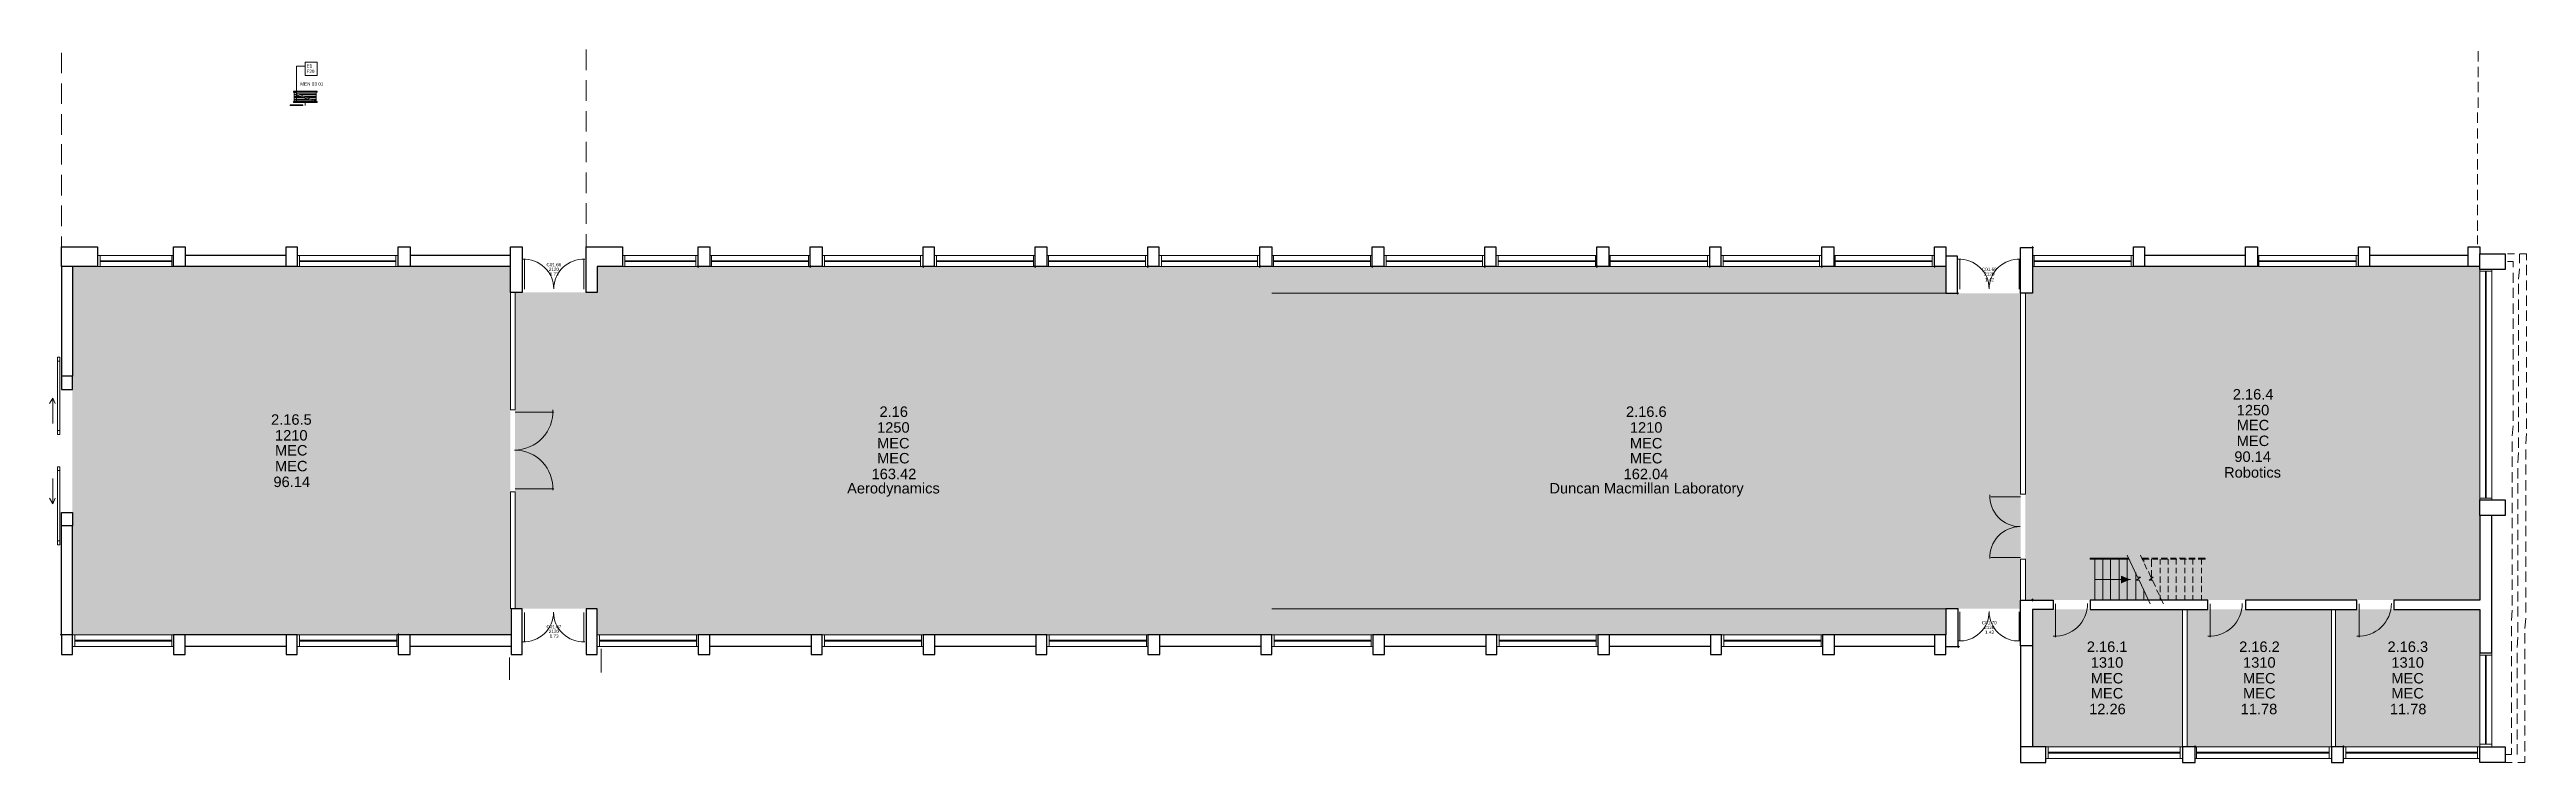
# Model space of a CAD drawing. Header units: millimetres. Extents: x -59 to 47, y 152 to 919.
# Drawn here: x -14.6 to 46.8, y 152 to 169.7 of the extents above; entities that cross this region are included whole.
import ezdxf

# ---------------------------------------------------------------- set-up
doc = ezdxf.new("R2010")
doc.units = ezdxf.units.MM
for name, color, linetype in [('PDF_014401$BL', 7, 'Continuous'), ('PDF_014401$BL-ABOVE', 7, 'Continuous'), ('PDF_014401$DR', 7, 'Continuous'), ('PDF_014401$FI', 7, 'Continuous'), ('PDF_014401$FI-DSG', 7, 'Continuous'), ('PDF_014401$WA', 7, 'Continuous'), ('PDF_014401$WA-COL', 7, 'Continuous'), ('PDF_014401$WA-EXT', 7, 'Continuous'), ('PDF_014401$WN', 7, 'Continuous'), ('PDF_Text', 7, 'Continuous')]:
    doc.layers.add(name, color=color, linetype=linetype)
doc.layers.add('PDF_014401$HL-TMP', color=7, linetype='Continuous', true_color=0xbfebf9)
doc.styles.add('PDF ArialMT', font='arial.ttf')

msp = doc.modelspace()

# ---------------------------------------------------------------- texts
at = {"layer": 'PDF_Text', "lineweight": -3, "attachment_point": 4, "style": 'PDF ArialMT'}
for s, insert, char_height in [('MEN 03 01', (-8.383, 168.83), 0.0817), ('E1', (-8.227, 169.28), 0.0817), ('F29', (-8.227, 169.143), 0.0817), ('C01.66', (-2.28, 164.351), 0.0817), ('2120', (-2.222, 164.234), 0.0817), ('1.73', (-2.202, 164.116), 0.0817), ('C01.69', (33.299, 164.234), 0.0817), ('2120', (33.358, 164.116), 0.0817), ('1.42', (33.377, 163.979), 0.0817), ('2.16.4', (39.519, 161.134), 0.2595), ('1250', (39.617, 160.742), 0.2595), ('2.16.5', (-9.107, 160.508), 0.2595), ('1210', (-9.009, 160.117), 0.2595), ('1250', (5.915, 160.312), 0.2595), ('2.16', (5.974, 160.703), 0.2595), ('2.16.6', (24.478, 160.703), 0.2595), ('1210', (24.575, 160.312), 0.2595), ('MEC', (39.617, 160.371), 0.2595), ('MEC', (-9.009, 159.745), 0.2595), ('MEC', (5.915, 159.921), 0.2595), ('MEC', (5.915, 159.549), 0.2595), ('MEC', (24.575, 159.921), 0.2595), ('MEC', (24.575, 159.549), 0.2595), ('90.14', (39.558, 159.588), 0.2595), ('MEC', (39.617, 159.98), 0.2595), ('96.14', (-9.048, 158.963), 0.2595), ('MEC', (-9.009, 159.354), 0.2595), ('163.42', (5.778, 159.158), 0.2595), ('162.04', (24.419, 159.158), 0.2595), ('Robotics', (39.304, 159.197), 0.2595), ('Aerodynamics', (5.172, 158.767), 0.2595), ('Duncan Macmillan Laboratory', (22.58, 158.767), 0.2595), ('C01.67', (-2.28, 155.373), 0.0817), ('C01.70', (33.299, 155.471), 0.0817), ('2120', (33.358, 155.353), 0.0817), ('2120', (-2.222, 155.256), 0.0817), ('1.73', (-2.202, 155.138), 0.0817), ('1.43', (33.377, 155.236), 0.0817), ('2.16.1', (35.901, 154.874), 0.2595), ('2.16.2', (39.676, 154.874), 0.2595), ('2.16.3', (43.353, 154.874), 0.2595), ('1310', (35.999, 154.483), 0.2595), ('MEC', (35.999, 154.092), 0.2595), ('1310', (39.774, 154.483), 0.2595), ('MEC', (39.774, 154.092), 0.2595), ('1310', (43.451, 154.483), 0.2595), ('MEC', (43.451, 154.092), 0.2595), ('MEC', (35.999, 153.72), 0.2595), ('MEC', (39.774, 153.72), 0.2595), ('MEC', (43.451, 153.72), 0.2595), ('12.26', (35.959, 153.329), 0.2595), ('11.78', (39.715, 153.329), 0.2595), ('11.78', (43.412, 153.329), 0.2595)]:
    msp.add_mtext(s, dxfattribs=dict(at, insert=insert, char_height=char_height))

# ---------------------------------------------------------------- hatches: boundary and pattern name
at = {"layer": 'PDF_014401$WA-COL', "lineweight": -3, "transparency": 33554559}
for points in [[(34.554, 164.816), (34.535, 164.796), (34.515, 164.777), (34.535, 164.757), (34.554, 164.738), (34.574, 164.757), (34.594, 164.777), (34.574, 164.796)], [(1.48, 164.347), (1.46, 164.327), (1.441, 164.307), (1.46, 164.288), (1.48, 164.268), (1.499, 164.288), (1.519, 164.307), (1.499, 164.327)], [(4.257, 164.347), (4.238, 164.327), (4.218, 164.307), (4.238, 164.288), (4.257, 164.268), (4.277, 164.288), (4.296, 164.307), (4.277, 164.327)], [(7.054, 164.347), (7.035, 164.327), (7.015, 164.307), (7.035, 164.288), (7.054, 164.268), (7.074, 164.288), (7.093, 164.307), (7.074, 164.327)], [(9.832, 164.347), (9.812, 164.327), (9.792, 164.307), (9.812, 164.288), (9.832, 164.268), (9.851, 164.288), (9.871, 164.307), (9.851, 164.327)], [(12.629, 164.347), (12.609, 164.327), (12.589, 164.307), (12.609, 164.288), (12.629, 164.268), (12.648, 164.288), (12.668, 164.307), (12.648, 164.327)], [(15.406, 164.347), (15.386, 164.327), (15.367, 164.307), (15.386, 164.288), (15.406, 164.268), (15.425, 164.288), (15.445, 164.307), (15.425, 164.327)], [(18.183, 164.347), (18.164, 164.327), (18.144, 164.307), (18.164, 164.288), (18.183, 164.268), (18.203, 164.288), (18.222, 164.307), (18.203, 164.327)], [(20.98, 164.347), (20.961, 164.327), (20.941, 164.307), (20.961, 164.288), (20.98, 164.268), (21, 164.288), (21.019, 164.307), (21, 164.327)], [(23.758, 164.347), (23.738, 164.327), (23.719, 164.307), (23.738, 164.288), (23.758, 164.268), (23.777, 164.288), (23.797, 164.307), (23.777, 164.327)], [(26.555, 164.347), (26.535, 164.327), (26.516, 164.307), (26.535, 164.288), (26.555, 164.268), (26.574, 164.288), (26.594, 164.307), (26.574, 164.327)], [(29.332, 164.347), (29.313, 164.327), (29.293, 164.307), (29.313, 164.288), (29.332, 164.268), (29.352, 164.288), (29.371, 164.307), (29.352, 164.327)], [(32.129, 164.347), (32.11, 164.327), (32.09, 164.307), (32.11, 164.288), (32.129, 164.268), (32.149, 164.288), (32.168, 164.307), (32.149, 164.327)], [(32.696, 163.682), (32.677, 163.662), (32.657, 163.642), (32.677, 163.623), (32.696, 163.603), (32.716, 163.623), (32.735, 163.642), (32.716, 163.662)], [(34.554, 156.073), (34.535, 156.053), (34.515, 156.034), (34.535, 156.014), (34.554, 155.995), (34.574, 156.014), (34.594, 156.034), (34.574, 156.053)], [(-14.305, 155.212), (-14.324, 155.193), (-14.344, 155.173), (-14.324, 155.154), (-14.305, 155.134), (-14.285, 155.154), (-14.265, 155.173), (-14.285, 155.193)], [(-5.953, 155.212), (-5.972, 155.193), (-5.992, 155.173), (-5.972, 155.154), (-5.953, 155.134), (-5.933, 155.154), (-5.914, 155.173), (-5.933, 155.193)], [(32.716, 154.919), (32.696, 154.899), (32.677, 154.88), (32.696, 154.86), (32.716, 154.841), (32.735, 154.86), (32.755, 154.88), (32.735, 154.899)], [(38.584, 152.435), (38.564, 152.415), (38.545, 152.396), (38.564, 152.376), (38.584, 152.357), (38.603, 152.376), (38.623, 152.396), (38.603, 152.415)], [(42.261, 152.435), (42.241, 152.415), (42.222, 152.396), (42.241, 152.376), (42.261, 152.357), (42.28, 152.376), (42.3, 152.396), (42.28, 152.415)]]:
    msp.add_hatch(color=256, dxfattribs=at).paths.add_polyline_path(points)

# ---------------------------------------------------------------- linework, layer by layer
at = {"layer": 'PDF_014401$BL', "lineweight": 9}
for points in [[(36.941, 157.071), (35.982, 157.071), (35.982, 157.051), (36.941, 157.051)], [(36.1, 156.034), (36.1, 157.051)], [(36.295, 156.034), (36.295, 157.051)], [(36.491, 156.034), (36.491, 157.051)], [(36.706, 156.034), (36.706, 157.051)], [(36.902, 157.149), (37.156, 156.601), (37.234, 156.601), (37.175, 156.562), (37.136, 156.523), (37.195, 156.523), (37.469, 155.936)], [(36.902, 156.034), (36.902, 157.051)], [(37.117, 156.034), (37.117, 156.718)], [(37.234, 157.149), (37.293, 157.012)], [(37.254, 157.071), (37.43, 157.071)], [(37.273, 157.051), (37.449, 157.051)], [(37.312, 156.973), (37.312, 157.051)], [(37.332, 156.934), (37.391, 156.797)], [(37.43, 156.738), (37.488, 156.601), (37.547, 156.601), (37.449, 156.523), (37.527, 156.523), (37.606, 156.366)], [(37.508, 157.071), (37.664, 157.071)], [(37.508, 156.855), (37.508, 157.051)], [(37.508, 156.601), (37.508, 156.777)], [(37.508, 156.523), (37.508, 156.562)], [(37.527, 157.051), (37.664, 157.051)], [(37.723, 156.914), (37.723, 157.051)], [(37.723, 156.699), (37.723, 156.836)], [(37.723, 156.464), (37.723, 156.621)], [(37.743, 157.071), (37.899, 157.071)], [(37.743, 157.051), (37.899, 157.051)], [(37.919, 156.914), (37.919, 157.051)], [(37.919, 156.699), (37.919, 156.836)], [(37.919, 156.464), (37.919, 156.621)], [(37.977, 157.071), (38.114, 157.071)], [(37.977, 157.051), (38.134, 157.051)], [(38.114, 156.914), (38.114, 157.051)], [(38.114, 156.699), (38.114, 156.836)], [(38.114, 156.464), (38.114, 156.621)], [(38.192, 157.071), (38.349, 157.071)], [(38.212, 157.051), (38.368, 157.051)], [(38.329, 156.914), (38.329, 157.051)], [(38.329, 156.699), (38.329, 156.836)], [(38.329, 156.464), (38.329, 156.621)], [(38.427, 157.071), (38.584, 157.071)], [(38.427, 157.051), (38.584, 157.051)], [(38.525, 156.914), (38.525, 157.051)], [(38.525, 156.699), (38.525, 156.836)], [(38.525, 156.464), (38.525, 156.621)], [(38.662, 157.051), (38.838, 157.051), (38.838, 157.071), (38.662, 157.071)], [(38.74, 156.914), (38.74, 157.051)], [(38.74, 156.699), (38.74, 156.836)], [(38.74, 156.464), (38.74, 156.621)], [(36.98, 156.542), (36.1, 156.542)], [(37.312, 156.034), (37.312, 156.288)], [(37.625, 156.288), (37.703, 156.151)], [(37.723, 156.23), (37.723, 156.386)], [(37.723, 156.034), (37.723, 156.151)], [(37.723, 156.093), (37.801, 155.936)], [(37.919, 156.23), (37.919, 156.386)], [(37.919, 156.034), (37.919, 156.151)], [(38.114, 156.23), (38.114, 156.386)], [(38.114, 156.034), (38.114, 156.151)], [(38.329, 156.23), (38.329, 156.386)], [(38.329, 156.034), (38.329, 156.151)], [(38.525, 156.23), (38.525, 156.386)], [(38.525, 156.034), (38.525, 156.151)], [(38.74, 156.23), (38.74, 156.386)], [(38.74, 156.034), (38.74, 156.151)]]:
    msp.add_lwpolyline(points, dxfattribs=at)
at = {"layer": 'PDF_014401$BL', "lineweight": -3, "transparency": 33554559}
msp.add_solid([(36.745, 156.445), (36.98, 156.542), (36.745, 156.64)], dxfattribs=at)
at = {"layer": 'PDF_014401$BL-ABOVE', "lineweight": 9}
for points in [[(-14.305, 169.608), (-14.305, 169.099)], [(-1.298, 169.686), (-1.298, 169.178)], [(45.605, 169.393), (45.605, 169.647)], [(-14.305, 168.845), (-14.305, 168.337)], [(-1.298, 168.923), (-1.298, 168.415)], [(45.605, 169.002), (45.605, 169.256)], [(45.605, 168.63), (45.605, 168.884)], [(45.605, 168.239), (45.605, 168.493)], [(-14.305, 168.082), (-14.305, 167.574)], [(-1.298, 168.161), (-1.298, 167.652)], [(45.586, 167.867), (45.586, 168.122)], [(45.586, 167.476), (45.586, 167.73)], [(-14.305, 167.339), (-14.305, 166.831)], [(-1.298, 167.398), (-1.298, 166.889)], [(45.586, 167.104), (45.586, 167.359)], [(-14.305, 166.576), (-14.305, 166.068)], [(-1.298, 166.635), (-1.298, 166.126)], [(45.586, 166.713), (45.586, 166.968)], [(45.586, 166.342), (45.586, 166.596)], [(-14.305, 165.814), (-14.305, 165.305)], [(-1.298, 165.872), (-1.298, 165.364)], [(45.586, 165.95), (45.586, 166.205)], [(45.586, 165.579), (45.586, 165.833)], [(45.586, 165.188), (45.586, 165.442)], [(-14.305, 165.051), (-14.305, 164.796)], [(-1.298, 165.109), (-1.298, 164.796)], [(45.586, 164.855), (45.586, 165.07)], [(46.329, 164.62), (46.505, 164.62)], [(46.622, 164.386), (46.622, 164.62)], [(46.799, 164.464), (46.799, 164.62), (46.642, 164.62)], [(46.466, 164.288), (46.466, 164.425), (46.329, 164.425)], [(46.466, 163.897), (46.466, 164.151)], [(46.603, 163.995), (46.622, 164.249)], [(46.799, 164.092), (46.799, 164.347)], [(46.799, 163.721), (46.799, 163.955)], [(46.466, 163.525), (46.466, 163.779)], [(46.466, 163.134), (46.466, 163.388)], [(46.603, 163.623), (46.603, 163.877)], [(46.603, 163.232), (46.603, 163.486)], [(46.799, 163.33), (46.799, 163.584)], [(46.466, 162.762), (46.466, 163.017)], [(46.603, 162.86), (46.603, 163.114)], [(46.603, 162.469), (46.603, 162.723)], [(46.799, 162.958), (46.799, 163.212)], [(46.799, 162.567), (46.799, 162.821)], [(46.466, 162.371), (46.466, 162.625)], [(46.466, 161.999), (46.466, 162.254)], [(46.603, 162.097), (46.603, 162.352)], [(46.799, 162.195), (46.799, 162.449)], [(46.466, 161.608), (46.466, 161.863)], [(46.466, 161.237), (46.466, 161.491)], [(46.603, 161.706), (46.603, 161.96)], [(46.603, 161.334), (46.603, 161.589)], [(46.799, 161.804), (46.799, 162.058)], [(46.799, 161.432), (46.799, 161.687)], [(46.466, 160.865), (46.466, 161.119)], [(46.603, 160.943), (46.603, 161.198)], [(46.799, 161.041), (46.799, 161.295)], [(46.799, 160.669), (46.799, 160.924)], [(46.446, 160.102), (46.466, 160.357)], [(46.466, 160.474), (46.466, 160.728)], [(46.603, 160.572), (46.603, 160.826)], [(46.603, 160.2), (46.603, 160.454)], [(46.799, 160.278), (46.799, 160.533)], [(46.446, 159.711), (46.446, 159.965)], [(46.583, 159.437), (46.603, 159.691)], [(46.603, 159.809), (46.603, 160.063)], [(46.779, 159.907), (46.799, 160.161)], [(46.779, 159.515), (46.779, 159.77)], [(46.446, 159.339), (46.446, 159.594)], [(46.446, 158.948), (46.446, 159.203)], [(46.583, 159.046), (46.583, 159.3)], [(46.779, 159.144), (46.779, 159.398)], [(46.446, 158.577), (46.446, 158.831)], [(46.446, 158.185), (46.446, 158.44)], [(46.583, 158.674), (46.583, 158.929)], [(46.583, 158.283), (46.583, 158.538)], [(46.779, 158.753), (46.779, 159.007)], [(46.779, 158.381), (46.779, 158.635)], [(46.446, 157.814), (46.446, 158.068)], [(46.583, 157.912), (46.583, 158.166)], [(46.779, 157.99), (46.779, 158.244)], [(46.779, 157.618), (46.779, 157.872)], [(46.446, 157.423), (46.446, 157.677)], [(46.446, 157.051), (46.446, 157.305)], [(46.583, 157.52), (46.583, 157.775)], [(46.583, 157.149), (46.583, 157.403)], [(46.779, 157.227), (46.779, 157.481)], [(46.446, 156.66), (46.446, 156.914)], [(46.583, 156.758), (46.583, 157.012)], [(46.583, 156.386), (46.583, 156.64)], [(46.779, 156.855), (46.779, 157.11)], [(46.779, 156.484), (46.779, 156.738)], [(46.446, 156.288), (46.446, 156.542)], [(46.446, 155.897), (46.446, 156.151)], [(46.583, 155.995), (46.583, 156.249)], [(46.779, 156.093), (46.779, 156.347)], [(46.779, 155.721), (46.779, 155.975)], [(46.427, 155.525), (46.446, 155.78)], [(46.427, 155.134), (46.427, 155.388)], [(46.583, 155.623), (46.583, 155.877)], [(46.583, 155.232), (46.583, 155.486)], [(46.759, 155.33), (46.779, 155.584)], [(-0.926, 154.234), (-0.926, 154.821)], [(46.427, 154.763), (46.427, 155.017)], [(46.564, 154.86), (46.583, 155.115)], [(46.564, 154.469), (46.564, 154.723)], [(46.759, 154.958), (46.759, 155.212)], [(46.759, 154.567), (46.759, 154.821)], [(-3.195, 154.606), (-3.195, 154.058)], [(46.427, 154.391), (46.427, 154.645)], [(46.427, 154), (46.427, 154.254)], [(46.564, 154.098), (46.564, 154.352)], [(46.759, 154.195), (46.759, 154.45)], [(46.427, 153.628), (46.427, 153.882)], [(46.427, 153.237), (46.427, 153.491)], [(46.564, 153.726), (46.564, 153.961)], [(46.564, 153.335), (46.564, 153.589)], [(46.759, 153.804), (46.759, 154.058)], [(46.759, 153.433), (46.759, 153.687)], [(46.427, 152.865), (46.427, 153.12)], [(46.564, 152.963), (46.564, 153.217)], [(46.759, 153.041), (46.759, 153.296)], [(46.759, 152.67), (46.759, 152.924)], [(46.29, 152.2), (46.427, 152.2), (46.427, 152.357)], [(46.427, 152.474), (46.427, 152.728)], [(46.564, 152.572), (46.564, 152.826)], [(46.564, 152.2), (46.564, 152.455)], [(46.759, 152.279), (46.759, 152.533)], [(46.29, 152.005), (46.446, 152.005)], [(46.583, 152.005), (46.759, 152.005), (46.759, 152.161)]]:
    msp.add_lwpolyline(points, dxfattribs=at)
at = {"layer": 'PDF_014401$DR', "lineweight": 0}
for points in [[(-1.328, 164.483, 0.429405), (-2.1, 163.75, 0.429405), (-2.871, 164.483)], [(34.25, 164.483, 0.429405), (33.479, 163.75, 0.429405), (32.707, 164.483)], [(-2.125, 158.755, 0.429403), (-3.073, 159.753, 0.429403), (-2.125, 160.751)], [(33.499, 158.645, 0.42941), (34.251, 157.853, 0.42941), (33.499, 157.061)], [(-2.876, 155.001, 0.429403), (-2.104, 155.733, 0.429403), (-1.333, 155.001)], [(32.707, 155.018, 0.429405), (33.479, 155.75, 0.429405), (34.25, 155.018)]]:
    msp.add_lwpolyline(points, format="xyb", dxfattribs=at)
for points in [[(-2.823, 163.74), (-2.823, 164.484), (-2.823, 163.74)], [(-1.356, 163.74), (-1.356, 164.484), (-1.356, 163.74)], [(32.755, 163.74), (32.755, 164.484), (32.755, 163.74)], [(34.222, 163.74), (34.222, 164.484), (34.222, 163.74)], [(-14.402, 161.96), (-14.402, 160.239)], [(-14.344, 160.239), (-14.344, 161.96)], [(-14.52, 161.041), (-14.598, 160.904)], [(-14.461, 160.904), (-14.52, 161.041), (-14.52, 160.415)], [(-3.058, 160.689), (-2.1, 160.689), (-3.058, 160.689)], [(-14.52, 158.44), (-14.52, 159.046)], [(-14.402, 157.501), (-14.402, 159.242)], [(-14.344, 159.242), (-14.344, 157.501)], [(-14.461, 158.557), (-14.52, 158.42), (-14.598, 158.557)], [(-3.058, 158.792), (-2.1, 158.792), (-3.058, 158.792)], [(34.261, 158.596), (33.518, 158.596), (34.261, 158.596)], [(34.261, 157.09), (33.518, 157.09), (34.261, 157.09)], [(-2.823, 155.721), (-2.823, 154.997), (-2.823, 155.721)], [(-1.356, 155.721), (-1.356, 154.997), (-1.356, 155.721)], [(32.755, 155.741), (32.755, 155.017), (32.755, 155.741)], [(34.222, 155.741), (34.222, 155.017), (34.222, 155.741)], [(35.122, 155.936), (35.122, 155.115), (35.122, 155.936)], [(38.955, 155.936), (38.955, 155.115), (38.955, 155.936)], [(42.652, 155.936), (42.652, 155.115), (42.652, 155.936)]]:
    msp.add_lwpolyline(points, dxfattribs=at)
for points in [[(-14.344, 162.058), (-14.344, 161.96), (-14.402, 161.96), (-14.402, 162.058)], [(-14.344, 160.239), (-14.344, 160.141), (-14.402, 160.141), (-14.402, 160.239)], [(-14.344, 159.242), (-14.344, 159.339), (-14.402, 159.339), (-14.402, 159.242)], [(-14.344, 157.403), (-14.344, 157.501), (-14.402, 157.501), (-14.402, 157.403)]]:
    msp.add_lwpolyline(points, close=True, dxfattribs=at)
for centre in [(35.109, 155.949), (38.942, 155.949), (42.639, 155.949)]:
    msp.add_arc(centre, 0.812, 267.04468, 359.99999, dxfattribs=at)
at = {"layer": 'PDF_014401$FI', "lineweight": 9}
for points in [[(-7.967, 168.65), (-7.967, 168.63), (-8.554, 168.63), (-8.554, 168.65)], [(-7.967, 168.376), (-8.554, 168.376), (-8.554, 168.395), (-8.535, 168.395), (-7.987, 168.395), (-7.967, 168.395)]]:
    msp.add_lwpolyline(points, close=True, dxfattribs=at)
for points in [[(-8.535, 168.395), (-8.535, 168.63), (-7.987, 168.63), (-7.987, 168.395), (-8.535, 168.63)], [(-8.046, 168.395), (-8.535, 168.591)], [(-8.535, 168.571), (-8.456, 168.571)], [(-8.398, 168.532), (-8.535, 168.532)], [(-8.535, 168.513), (-8.319, 168.513)], [(-8.261, 168.493), (-8.535, 168.493)], [(-8.535, 168.454), (-8.183, 168.454)], [(-8.124, 168.434), (-8.535, 168.434)], [(-7.987, 168.591), (-8.456, 168.591)], [(-8.398, 168.571), (-7.987, 168.571)], [(-7.987, 168.532), (-8.319, 168.532)], [(-8.261, 168.513), (-7.987, 168.513)], [(-8.261, 168.376), (-8.261, 168.298)], [(-7.987, 168.493), (-8.183, 168.493)], [(-8.124, 168.454), (-7.987, 168.454)], [(-7.987, 168.434), (-8.046, 168.434)]]:
    msp.add_lwpolyline(points, dxfattribs=at)
at = {"layer": 'PDF_014401$FI-DSG', "lineweight": 9}
msp.add_lwpolyline([(-8.476, 168.376), (-8.476, 169.276), (-8.339, 169.276), (-8.261, 169.276)], dxfattribs=at)
for points in [[(-8.261, 169.373), (-7.967, 169.373), (-7.967, 169.041), (-8.261, 169.041)], [(-8.319, 168.317), (-8.632, 168.317), (-8.632, 168.298), (-8.319, 168.298)]]:
    msp.add_lwpolyline(points, close=True, dxfattribs=at)
at = {"layer": 'PDF_014401$FI-DSG', "lineweight": -3, "transparency": 33554559}
for points in [[(-8.319, 168.317), (-8.632, 168.317), (-8.319, 168.298)], [(-8.632, 168.317), (-8.319, 168.298), (-8.632, 168.298)], [(-8.476, 168.376), (-8.476, 168.317), (-8.476, 168.317)]]:
    msp.add_solid(points, dxfattribs=at)
at = {"layer": 'PDF_014401$HL-TMP', "color": 111, "lineweight": 0, "true_color": 0x76efc1}
for points in [[(32.403, 163.642), (15.699, 163.642), (32.403, 163.642)], [(32.403, 155.819), (15.699, 155.819), (32.403, 155.819)]]:
    msp.add_lwpolyline(points, dxfattribs=at)
at = {"layer": 'PDF_014401$HL-TMP', "color": 111, "lineweight": -3, "true_color": 0x76efc1, "transparency": 33554559}
for points in [[(-3.175, 164.307), (-14.031, 164.307), (-3.175, 156.953)], [(-14.031, 164.307), (-3.175, 156.953), (-14.031, 156.953)], [(15.699, 164.307), (-1.024, 164.307), (15.699, 163.662)], [(-1.024, 164.307), (15.699, 163.662), (-1.024, 163.662)], [(32.403, 164.307), (15.699, 164.307), (32.403, 163.662)], [(15.699, 164.307), (32.403, 163.662), (15.699, 163.662)], [(45.645, 164.307), (34.554, 164.307), (45.645, 163.642)], [(34.554, 164.307), (45.645, 163.642), (34.554, 163.642)], [(15.699, 163.662), (-1.024, 163.662), (-3.058, 163.662)], [(15.699, 163.662), (-3.058, 163.662), (15.699, 156.034)], [(-3.058, 163.662), (15.699, 156.034), (-3.058, 156.034)], [(-1.024, 163.662), (15.699, 163.662), (15.699, 163.662)], [(32.403, 163.662), (15.699, 163.662), (32.403, 163.642)], [(15.699, 163.662), (32.403, 163.642), (15.699, 163.642)], [(15.699, 163.642), (32.403, 163.642), (32.403, 163.642)], [(34.261, 163.642), (15.699, 163.642), (34.261, 156.034)], [(15.699, 163.642), (34.261, 156.034), (15.699, 156.034)], [(34.261, 163.642), (32.403, 163.642), (32.403, 163.642)], [(34.378, 163.642), (34.554, 163.642), (34.554, 163.642)], [(45.645, 163.642), (34.378, 163.642), (45.645, 156.034)], [(34.378, 163.642), (45.645, 156.034), (34.378, 156.034)], [(-3.175, 156.953), (-14.031, 156.953), (-3.175, 156.699)], [(-14.031, 156.953), (-3.175, 156.699), (-14.031, 156.699)], [(-3.175, 156.699), (-14.031, 156.699), (-3.175, 155.173)], [(-14.031, 156.699), (-3.175, 155.173), (-14.031, 155.173)], [(15.699, 156.034), (-3.058, 156.034), (15.699, 155.819)], [(-3.058, 156.034), (15.699, 155.819), (-3.058, 155.819)], [(34.261, 156.034), (15.699, 156.034), (34.261, 155.819)], [(15.699, 156.034), (34.261, 155.819), (15.699, 155.819)], [(-3.058, 155.819), (15.699, 155.819), (15.699, 155.819)], [(15.699, 155.819), (15.699, 155.819), (-3.058, 155.819)], [(15.699, 155.819), (-1.024, 155.819), (15.699, 155.799)], [(-1.024, 155.819), (15.699, 155.799), (-1.024, 155.799)], [(15.699, 155.799), (-1.024, 155.799), (15.699, 155.173)], [(-1.024, 155.799), (15.699, 155.173), (-1.024, 155.173)], [(15.699, 155.819), (32.403, 155.819), (32.403, 155.819)], [(32.403, 155.819), (32.403, 155.819), (15.699, 155.819)], [(32.403, 155.819), (15.699, 155.819), (34.261, 155.819)], [(32.403, 155.819), (15.699, 155.819), (32.403, 155.799)], [(15.699, 155.819), (32.403, 155.799), (15.699, 155.799)], [(32.403, 155.173), (15.699, 155.173), (15.699, 155.799)], [(15.699, 155.799), (32.403, 155.799), (32.403, 155.173)], [(38.271, 155.799), (34.554, 155.799), (38.271, 152.396)], [(34.554, 155.799), (38.271, 152.396), (34.554, 152.396)], [(41.967, 155.799), (38.388, 155.799), (41.967, 152.396)], [(38.388, 155.799), (41.967, 152.396), (38.388, 152.396)], [(45.645, 152.396), (42.065, 152.396), (42.065, 155.799)], [(42.065, 155.799), (45.645, 155.799), (45.645, 152.396)], [(-1.024, 155.173), (15.699, 155.173), (15.699, 155.173)], [(32.403, 155.173), (32.403, 155.173), (15.699, 155.173)], [(34.554, 152.396), (38.271, 152.396), (38.271, 152.396)], [(38.388, 152.396), (41.967, 152.396), (41.967, 152.396)], [(45.645, 152.396), (45.645, 152.396), (42.065, 152.396)]]:
    msp.add_solid(points, dxfattribs=at)
at = {"layer": 'PDF_014401$WA', "lineweight": 20}
for points in [[(-3.175, 163.662), (-3.175, 160.748), (-3.058, 160.748), (-3.058, 163.662)], [(34.261, 163.642), (34.261, 158.655), (34.378, 158.655), (34.378, 163.642)], [(-3.175, 155.819), (-3.175, 158.714), (-3.058, 158.714), (-3.058, 155.819)], [(34.261, 156.034), (34.261, 157.051), (34.378, 157.051), (34.378, 156.034)], [(38.271, 152.396), (38.271, 155.799)], [(38.388, 152.396), (38.388, 155.799)], [(41.967, 152.396), (41.967, 155.799)], [(42.065, 152.396), (42.065, 155.799)]]:
    msp.add_lwpolyline(points, dxfattribs=at)
at = {"layer": 'PDF_014401$WA-COL', "lineweight": 25}
for points in [[(-14.305, 164.307), (-14.305, 164.796), (-13.405, 164.796), (-13.405, 164.307)], [(-11.234, 164.307), (-11.527, 164.307), (-11.527, 164.796), (-11.234, 164.796)], [(-8.456, 164.307), (-8.73, 164.307), (-8.73, 164.796), (-8.456, 164.796)], [(-5.659, 164.307), (-5.953, 164.307), (-5.953, 164.796), (-5.659, 164.796)], [(-2.882, 163.662), (-3.175, 163.662), (-3.175, 164.796), (-2.882, 164.796)], [(-0.398, 164.307), (-1.024, 164.307), (-1.024, 163.662), (-1.298, 163.662), (-1.298, 164.796), (-0.398, 164.796)], [(1.48, 164.796), (1.773, 164.796), (1.773, 164.307), (1.48, 164.307)], [(4.257, 164.796), (4.551, 164.796), (4.551, 164.307), (4.257, 164.307)], [(7.054, 164.796), (7.328, 164.796), (7.328, 164.307), (7.054, 164.307)], [(9.832, 164.796), (10.125, 164.796), (10.125, 164.307), (9.832, 164.307)], [(12.629, 164.796), (12.902, 164.796), (12.902, 164.307), (12.629, 164.307)], [(15.406, 164.796), (15.699, 164.796), (15.699, 164.307), (15.406, 164.307)], [(18.183, 164.796), (18.477, 164.796), (18.477, 164.307), (18.183, 164.307)], [(20.98, 164.796), (21.254, 164.796), (21.254, 164.307), (20.98, 164.307)], [(23.758, 164.796), (24.051, 164.796), (24.051, 164.307), (23.758, 164.307)], [(26.555, 164.796), (26.829, 164.796), (26.829, 164.307), (26.555, 164.307)], [(29.332, 164.796), (29.626, 164.796), (29.626, 164.307), (29.332, 164.307)], [(32.129, 164.796), (32.403, 164.796), (32.403, 164.307), (32.129, 164.307)], [(32.696, 163.642), (32.696, 164.562), (32.403, 164.562), (32.403, 163.642)], [(34.554, 164.777), (34.554, 163.642), (34.261, 163.642), (34.261, 164.777)], [(37.332, 164.307), (37.058, 164.307), (37.058, 164.796), (37.332, 164.796)], [(40.129, 164.307), (39.835, 164.307), (39.835, 164.796), (40.129, 164.796)], [(42.906, 164.307), (42.632, 164.307), (42.632, 164.796), (42.906, 164.796)], [(45.645, 164.62), (46.27, 164.62), (46.27, 164.229), (45.645, 164.229)], [(-14.031, 161.589), (-14.305, 161.589), (-14.305, 161.256), (-14.031, 161.256)], [(45.645, 158.518), (46.27, 158.518), (46.27, 158.127), (45.645, 158.127)], [(-14.031, 157.872), (-14.305, 157.872), (-14.305, 158.205), (-14.031, 158.205)], [(34.554, 155.799), (34.554, 154.899), (34.261, 154.899), (34.261, 156.034), (35.063, 156.034), (35.063, 155.799)], [(-2.882, 154.684), (-2.882, 155.819), (-3.156, 155.819), (-3.156, 154.684)], [(-1.298, 155.819), (-1.298, 154.684), (-1.024, 154.684), (-1.024, 155.819)], [(-14.305, 155.173), (-14.305, 154.684), (-14.031, 154.684), (-14.031, 155.173)], [(-11.234, 155.173), (-11.527, 155.173), (-11.527, 154.684), (-11.234, 154.684)], [(-8.456, 155.173), (-8.73, 155.173), (-8.73, 154.684), (-8.456, 154.684)], [(-5.953, 155.173), (-5.953, 154.684), (-5.659, 154.684), (-5.659, 155.173)], [(1.773, 155.173), (1.48, 155.173), (1.48, 154.684), (1.773, 154.684)], [(4.551, 155.173), (4.277, 155.173), (4.277, 154.684), (4.551, 154.684)], [(7.348, 155.173), (7.054, 155.173), (7.054, 154.684), (7.348, 154.684)], [(10.125, 155.173), (9.851, 155.173), (9.851, 154.684), (10.125, 154.684)], [(12.922, 155.173), (12.629, 155.173), (12.629, 154.684), (12.922, 154.684)], [(15.699, 155.173), (15.425, 155.173), (15.425, 154.684), (15.699, 154.684)], [(18.496, 155.173), (18.203, 155.173), (18.203, 154.684), (18.496, 154.684)], [(21.274, 155.173), (21, 155.173), (21, 154.684), (21.274, 154.684)], [(24.071, 155.173), (23.777, 155.173), (23.777, 154.684), (24.071, 154.684)], [(26.848, 155.173), (26.574, 155.173), (26.574, 154.684), (26.848, 154.684)], [(29.645, 155.173), (29.352, 155.173), (29.352, 154.684), (29.645, 154.684)], [(34.261, 152.005), (34.887, 152.005), (34.887, 152.396), (34.261, 152.396)], [(38.584, 152.396), (38.271, 152.396), (38.271, 152.005), (38.584, 152.005)], [(42.261, 152.396), (41.967, 152.396), (41.967, 152.005), (42.261, 152.005)], [(45.645, 152.396), (46.27, 152.396), (46.27, 152.005), (45.645, 152.005)]]:
    msp.add_lwpolyline(points, close=True, dxfattribs=at)
for points in [[(45.645, 164.307), (45.351, 164.307), (45.351, 164.796), (45.645, 164.796), (45.645, 164.62)], [(32.403, 154.88), (32.716, 154.88), (32.716, 155.819), (32.403, 155.819), (32.403, 155.173), (32.129, 155.173), (32.129, 154.684), (32.403, 154.684), (32.403, 155.173)]]:
    msp.add_lwpolyline(points, dxfattribs=at)
at = {"layer": 'PDF_014401$WA-EXT', "lineweight": 25}
for points in [[(-8.73, 164.581), (-11.234, 164.581)], [(-3.175, 164.581), (-5.659, 164.581)], [(39.835, 164.581), (37.332, 164.581)], [(45.351, 164.581), (42.906, 164.581)], [(-14.305, 164.307), (-14.305, 161.589)], [(-14.031, 164.307), (-14.031, 161.589)], [(-8.73, 164.307), (-11.234, 164.307)], [(-3.175, 164.307), (-5.659, 164.307)], [(39.835, 164.307), (37.332, 164.307)], [(45.351, 164.307), (42.906, 164.307)], [(-14.305, 155.173), (-14.305, 157.872)], [(-14.031, 155.173), (-14.031, 157.872)], [(45.645, 158.127), (45.645, 156.034), (43.513, 156.034), (43.513, 155.799), (45.645, 155.799), (45.645, 154.723), (45.938, 154.723), (45.938, 158.127)], [(-8.73, 155.173), (-11.234, 155.173)], [(-8.73, 154.88), (-11.234, 154.88)], [(-3.175, 155.173), (-5.659, 155.173)], [(-3.156, 154.88), (-5.659, 154.88)], [(4.277, 155.173), (1.773, 155.173)], [(4.277, 154.88), (1.773, 154.88)], [(9.851, 155.173), (7.348, 155.173)], [(9.851, 154.88), (7.348, 154.88)], [(15.425, 155.173), (12.922, 155.173)], [(15.425, 154.88), (12.922, 154.88)], [(21, 155.173), (18.496, 155.173)], [(21, 154.88), (18.496, 154.88)], [(26.574, 155.173), (24.071, 155.173)], [(26.574, 154.88), (24.071, 154.88)], [(32.129, 155.173), (29.645, 155.173)], [(32.129, 154.88), (29.645, 154.88)], [(34.261, 154.899), (34.261, 152.396)], [(34.554, 154.899), (34.554, 152.396)]]:
    msp.add_lwpolyline(points, dxfattribs=at)
for points in [[(35.982, 155.799), (38.897, 155.799), (38.897, 156.034), (35.982, 156.034)], [(42.593, 155.799), (42.593, 156.034), (39.835, 156.034), (39.835, 155.799)]]:
    msp.add_lwpolyline(points, close=True, dxfattribs=at)
at = {"layer": 'PDF_014401$WN', "lineweight": 0}
for points in [[(-13.405, 164.581), (-13.405, 164.307)], [(-13.346, 164.581), (-13.346, 164.307)], [(-11.566, 164.307), (-11.566, 164.581)], [(-11.527, 164.307), (-11.527, 164.581)], [(-8.456, 164.581), (-8.456, 164.307)], [(-8.398, 164.581), (-8.398, 164.307)], [(-6.011, 164.307), (-6.011, 164.581)], [(-5.953, 164.307), (-5.953, 164.581)], [(-0.398, 164.581), (-0.398, 164.307)], [(-0.339, 164.581), (-0.339, 164.307)], [(1.421, 164.307), (1.421, 164.581)], [(1.48, 164.307), (1.48, 164.581)], [(1.773, 164.581), (1.773, 164.307)], [(1.812, 164.581), (1.812, 164.307)], [(4.218, 164.307), (4.218, 164.581)], [(4.257, 164.307), (4.257, 164.581)], [(4.551, 164.581), (4.551, 164.307)], [(4.609, 164.581), (4.609, 164.307)], [(6.995, 164.307), (6.995, 164.581)], [(7.054, 164.307), (7.054, 164.581)], [(7.328, 164.581), (7.328, 164.307)], [(7.387, 164.581), (7.387, 164.307)], [(9.792, 164.307), (9.792, 164.581)], [(9.832, 164.307), (9.832, 164.581)], [(10.125, 164.581), (10.125, 164.307)], [(10.164, 164.581), (10.164, 164.307)], [(12.57, 164.307), (12.57, 164.581)], [(12.629, 164.307), (12.629, 164.581)], [(12.902, 164.581), (12.902, 164.307)], [(12.961, 164.581), (12.961, 164.307)], [(15.347, 164.307), (15.347, 164.581)], [(15.406, 164.307), (15.406, 164.581)], [(15.699, 164.581), (15.699, 164.307)], [(15.738, 164.581), (15.738, 164.307)], [(18.144, 164.307), (18.144, 164.581)], [(18.183, 164.307), (18.183, 164.581)], [(18.477, 164.581), (18.477, 164.307)], [(18.535, 164.581), (18.535, 164.307)], [(20.922, 164.307), (20.922, 164.581)], [(20.98, 164.307), (20.98, 164.581)], [(21.254, 164.581), (21.254, 164.307)], [(21.313, 164.581), (21.313, 164.307)], [(23.719, 164.307), (23.719, 164.581)], [(23.758, 164.307), (23.758, 164.581)], [(24.051, 164.581), (24.051, 164.307)], [(24.09, 164.581), (24.09, 164.307)], [(26.496, 164.307), (26.496, 164.581)], [(26.555, 164.307), (26.555, 164.581)], [(26.829, 164.581), (26.829, 164.307)], [(26.887, 164.581), (26.887, 164.307)], [(29.273, 164.307), (29.273, 164.581)], [(29.332, 164.307), (29.332, 164.581)], [(29.626, 164.581), (29.626, 164.307)], [(29.665, 164.581), (29.665, 164.307)], [(32.07, 164.307), (32.07, 164.581)], [(32.129, 164.307), (32.129, 164.581)], [(34.554, 164.581), (34.554, 164.307)], [(34.594, 164.581), (34.594, 164.307)], [(36.999, 164.307), (36.999, 164.581)], [(37.058, 164.307), (37.058, 164.581)], [(40.129, 164.581), (40.129, 164.307)], [(40.168, 164.581), (40.168, 164.307)], [(42.574, 164.307), (42.574, 164.581)], [(42.632, 164.307), (42.632, 164.581)], [(-13.346, 164.444), (-11.566, 164.444)], [(-13.346, 164.425), (-11.566, 164.425)], [(-8.398, 164.444), (-6.011, 164.444)], [(-8.398, 164.425), (-6.011, 164.425)], [(-0.339, 164.444), (1.421, 164.444)], [(-0.339, 164.425), (1.421, 164.425)], [(1.812, 164.444), (4.218, 164.444)], [(1.812, 164.425), (4.218, 164.425)], [(4.609, 164.444), (6.995, 164.444)], [(4.609, 164.425), (6.995, 164.425)], [(7.387, 164.444), (9.792, 164.444)], [(7.387, 164.425), (9.792, 164.425)], [(10.164, 164.444), (12.57, 164.444)], [(10.164, 164.425), (12.57, 164.425)], [(12.961, 164.444), (15.347, 164.444)], [(12.961, 164.425), (15.347, 164.425)], [(15.738, 164.444), (18.144, 164.444)], [(15.738, 164.425), (18.144, 164.425)], [(18.535, 164.444), (20.922, 164.444)], [(18.535, 164.425), (20.922, 164.425)], [(21.313, 164.444), (23.719, 164.444)], [(21.313, 164.425), (23.719, 164.425)], [(24.09, 164.444), (26.496, 164.444)], [(24.09, 164.425), (26.496, 164.425)], [(26.887, 164.444), (29.273, 164.444)], [(26.887, 164.425), (29.273, 164.425)], [(29.665, 164.444), (32.07, 164.444)], [(29.665, 164.425), (32.07, 164.425)], [(34.594, 164.444), (36.999, 164.444)], [(34.594, 164.425), (36.999, 164.425)], [(40.168, 164.444), (42.574, 164.444)], [(40.168, 164.425), (42.574, 164.425)], [(45.938, 164.229), (45.645, 164.229)], [(45.938, 164.19), (45.645, 164.19)], [(45.781, 164.19), (45.781, 158.557)], [(45.801, 164.19), (45.801, 158.557)], [(45.645, 158.557), (45.938, 158.557)], [(45.645, 158.518), (45.938, 158.518)], [(-14.031, 155.173), (-14.031, 154.88)], [(-13.972, 155.173), (-13.972, 154.88)], [(-13.972, 155.036), (-11.566, 155.036)], [(-13.972, 155.017), (-11.566, 155.017)], [(-11.566, 154.88), (-11.566, 155.173)], [(-11.527, 154.88), (-11.527, 155.173)], [(-8.456, 155.173), (-8.456, 154.88)], [(-8.398, 155.173), (-8.398, 154.88)], [(-8.398, 155.036), (-5.992, 155.036)], [(-8.398, 155.017), (-5.992, 155.017)], [(-5.992, 154.88), (-5.992, 155.173)], [(-5.953, 154.88), (-5.953, 155.173)], [(-1.024, 155.173), (-1.024, 154.88)], [(-0.965, 155.173), (-0.965, 154.88)], [(-0.965, 155.036), (1.441, 155.036)], [(-0.965, 155.017), (1.441, 155.017)], [(1.441, 154.88), (1.441, 155.173)], [(1.48, 154.88), (1.48, 155.173)], [(4.551, 155.173), (4.551, 154.88)], [(4.609, 155.173), (4.609, 154.88)], [(4.609, 155.036), (7.015, 155.036)], [(4.609, 155.017), (7.015, 155.017)], [(7.015, 154.88), (7.015, 155.173)], [(7.054, 154.88), (7.054, 155.173)], [(10.125, 155.173), (10.125, 154.88)], [(10.184, 155.173), (10.184, 154.88)], [(10.184, 155.036), (12.589, 155.036)], [(10.184, 155.017), (12.589, 155.017)], [(12.589, 154.88), (12.589, 155.173)], [(12.629, 154.88), (12.629, 155.173)], [(15.699, 155.173), (15.699, 154.88)], [(15.758, 155.173), (15.758, 154.88)], [(15.758, 155.036), (18.164, 155.036)], [(15.758, 155.017), (18.164, 155.017)], [(18.164, 154.88), (18.164, 155.173)], [(18.203, 154.88), (18.203, 155.173)], [(21.274, 155.173), (21.274, 154.88)], [(21.332, 155.173), (21.332, 154.88)], [(21.332, 155.036), (23.738, 155.036)], [(21.332, 155.017), (23.738, 155.017)], [(23.738, 154.88), (23.738, 155.173)], [(23.777, 154.88), (23.777, 155.173)], [(26.848, 155.173), (26.848, 154.88)], [(26.907, 155.173), (26.907, 154.88)], [(26.907, 155.036), (29.313, 155.036)], [(26.907, 155.017), (29.313, 155.017)], [(29.313, 154.88), (29.313, 155.173)], [(29.352, 154.88), (29.352, 155.173)], [(45.938, 154.723), (45.645, 154.723)], [(45.938, 154.665), (45.645, 154.665)], [(45.781, 154.665), (45.781, 152.455)], [(45.801, 154.665), (45.801, 152.455)], [(34.887, 152.396), (34.887, 152.103)], [(34.946, 152.396), (34.946, 152.103)], [(38.212, 152.103), (38.212, 152.396)], [(38.271, 152.103), (38.271, 152.396)], [(38.584, 152.396), (38.584, 152.103)], [(38.623, 152.396), (38.623, 152.103)], [(41.909, 152.103), (41.909, 152.396)], [(41.967, 152.103), (41.967, 152.396)], [(42.261, 152.396), (42.261, 152.103)], [(42.319, 152.396), (42.319, 152.103)], [(45.586, 152.103), (45.586, 152.396)], [(45.645, 152.455), (45.938, 152.455)], [(45.645, 152.103), (45.645, 152.396), (45.938, 152.396)], [(34.946, 152.259), (38.212, 152.259)], [(34.946, 152.239), (38.212, 152.239)], [(38.623, 152.259), (41.909, 152.259)], [(38.623, 152.239), (41.909, 152.239)], [(42.319, 152.259), (45.586, 152.259)], [(42.319, 152.239), (45.586, 152.239)]]:
    msp.add_lwpolyline(points, dxfattribs=at)
at = {"layer": 'PDF_014401$WN', "lineweight": 9}
for points in [[(-11.527, 164.581), (-13.405, 164.581)], [(-5.953, 164.581), (-8.456, 164.581)], [(1.48, 164.581), (-0.398, 164.581)], [(4.257, 164.581), (1.773, 164.581)], [(7.054, 164.581), (4.551, 164.581)], [(9.832, 164.581), (7.328, 164.581)], [(12.629, 164.581), (10.125, 164.581)], [(15.406, 164.581), (12.902, 164.581)], [(18.183, 164.581), (15.699, 164.581)], [(20.98, 164.581), (18.477, 164.581)], [(23.758, 164.581), (21.254, 164.581)], [(26.555, 164.581), (24.051, 164.581)], [(29.332, 164.581), (26.829, 164.581)], [(32.129, 164.581), (29.626, 164.581)], [(37.058, 164.581), (34.554, 164.581)], [(42.632, 164.581), (40.129, 164.581)], [(-13.405, 164.307), (-11.527, 164.307)], [(-8.456, 164.307), (-5.953, 164.307)], [(-0.398, 164.307), (1.48, 164.307)], [(1.773, 164.307), (4.257, 164.307)], [(4.551, 164.307), (7.054, 164.307)], [(7.328, 164.307), (9.832, 164.307)], [(10.125, 164.307), (12.629, 164.307)], [(12.902, 164.307), (15.406, 164.307)], [(15.699, 164.307), (18.183, 164.307)], [(18.477, 164.307), (20.98, 164.307)], [(21.254, 164.307), (23.758, 164.307)], [(24.051, 164.307), (26.555, 164.307)], [(26.829, 164.307), (29.332, 164.307)], [(29.626, 164.307), (32.129, 164.307)], [(34.554, 164.307), (37.058, 164.307)], [(40.129, 164.307), (42.632, 164.307)], [(45.645, 164.229), (45.645, 158.518)], [(45.938, 158.518), (45.938, 164.229)], [(-11.527, 155.173), (-14.031, 155.173)], [(-14.031, 154.88), (-11.527, 154.88)], [(-5.953, 155.173), (-8.456, 155.173)], [(-8.456, 154.88), (-5.953, 154.88)], [(1.48, 155.173), (-1.024, 155.173)], [(-1.024, 154.88), (1.48, 154.88)], [(7.054, 155.173), (4.551, 155.173)], [(4.551, 154.88), (7.054, 154.88)], [(12.629, 155.173), (10.125, 155.173)], [(10.125, 154.88), (12.629, 154.88)], [(18.203, 155.173), (15.699, 155.173)], [(15.699, 154.88), (18.203, 154.88)], [(23.777, 155.173), (21.274, 155.173)], [(21.274, 154.88), (23.777, 154.88)], [(29.352, 155.173), (26.848, 155.173)], [(26.848, 154.88), (29.352, 154.88)], [(45.645, 154.723), (45.645, 152.396), (42.261, 152.396)], [(45.938, 152.396), (45.938, 154.723)], [(38.271, 152.396), (34.887, 152.396)], [(41.967, 152.396), (38.584, 152.396)], [(34.887, 152.103), (38.271, 152.103)], [(38.584, 152.103), (41.967, 152.103)], [(42.261, 152.103), (45.645, 152.103)]]:
    msp.add_lwpolyline(points, dxfattribs=at)

msp.set_redraw_order([(e.dxf.handle, doc.entitydb.next_handle()) for e in msp.query("TEXT MTEXT ATTDEF DIMENSION ARC_DIMENSION")])  # texts and dimensions are drawn at this point

doc.saveas('drawing.dxf')
